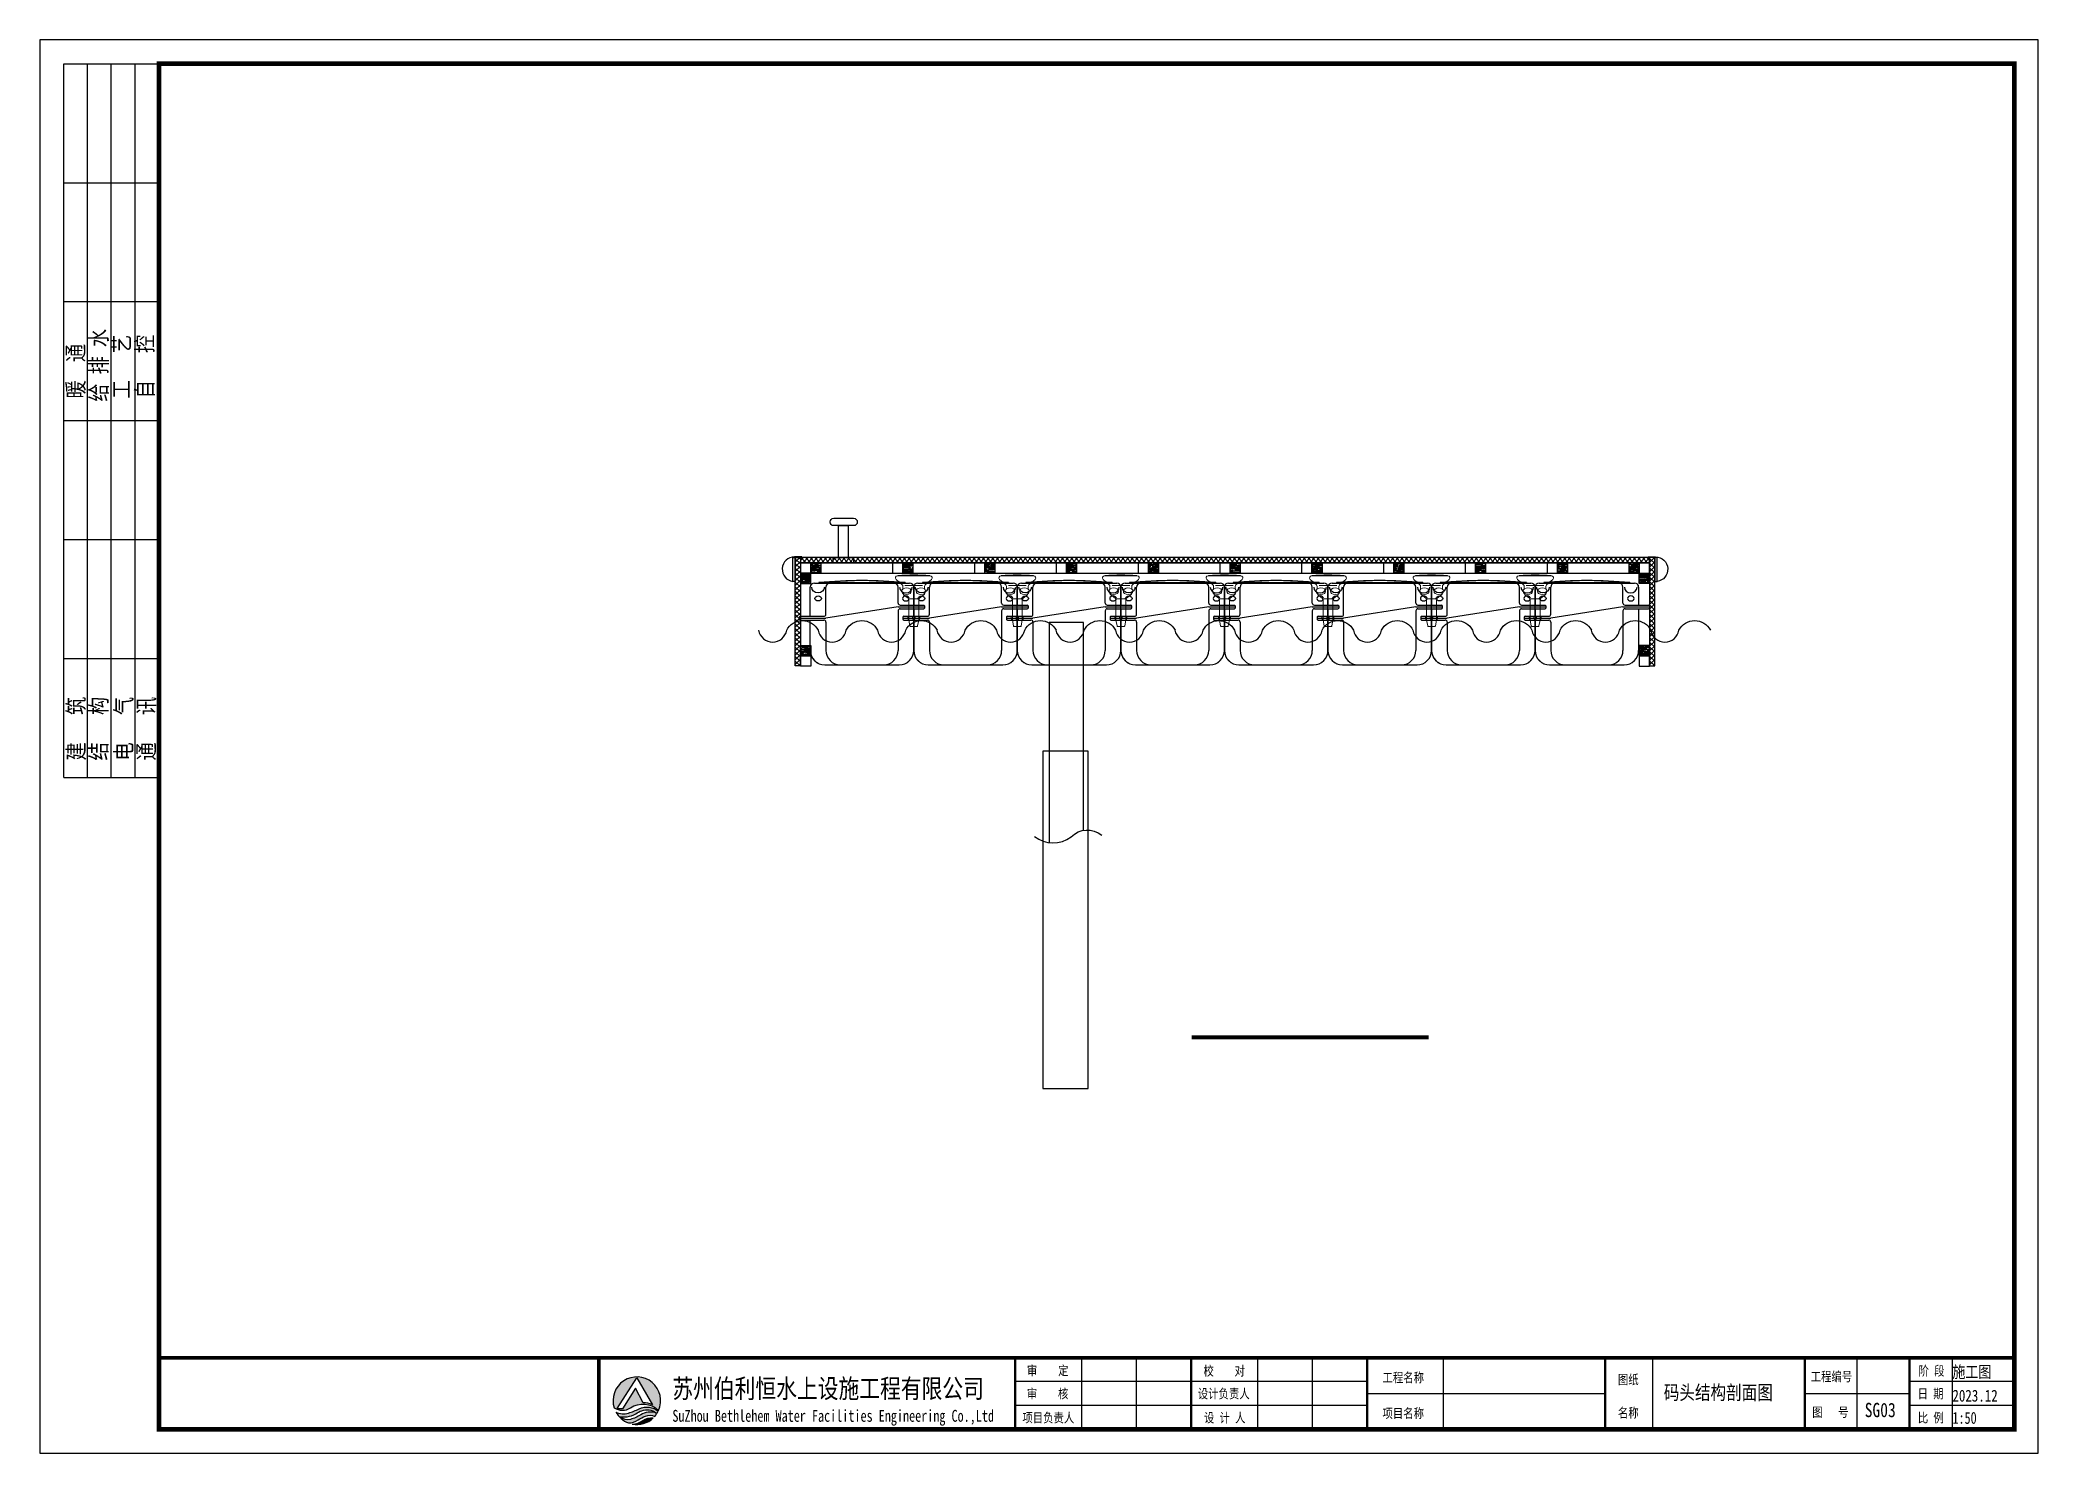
# Model space of a CAD drawing. Extents: x 140753 to 369320, y 91222 to 396627.
# Drawn here: x 244115 to 263410, y 223364 to 237008 of the extents above; entities that cross this region are included whole.
import ezdxf

# ---------------------------------------------------------------- set-up
doc = ezdxf.new("R2010")
doc.units = 0
doc.header["$LTSCALE"] = 1000
for name, color, linetype in [('DIM_SYMB', 3, 'Continuous'), ('W-FLOAT_BOWL浮筒', 253, 'Continuous'), ('W-Water-水流线', 140, 'Continuous'), ('栏杆', 6, 'Continuous'), ('短销钉', 253, 'Continuous')]:
    doc.layers.add(name, color=color, linetype=linetype)
doc.layers.add('伯利恒浮筒', color=5, linetype='Continuous', lineweight=5)
doc.styles.add('-宋体', font='', dxfattribs={"width": 0.8})
doc.styles.add('_TCH_DIM', font='SIMPLEX.shx', dxfattribs={"width": 0.7, "bigfont": 'GBCBIG.shx'})
doc.styles.get("Standard").update_dxf_attribs({"font": ''})
doc.styles.add('图框', font='')
doc.styles.add('黑体', font='simhei.ttf', dxfattribs={"width": 0.8})
doc.styles.get('-宋体').set_extended_font_data('SimSun')
doc.styles.get('Standard').set_extended_font_data('SimSun')
doc.styles.get('图框').set_extended_font_data('SimSun')

# ---------------------------------------------------------------- blocks, each defined once
blk = doc.blocks.new('$TITLEBLK$00000187')
h = blk.add_hatch(color=140)
h.dxf.hatch_style = 1
h.paths.add_polyline_path([(-294.3, 4.5, 0.294083), (-290.89, 4.48, -0.363756), (-284.97, 3.96, 1.450144)])
h.paths.add_polyline_path([(-289.53, 10.8), (-286.23, 5.12, 0.101723), (-288.23, 5.58), (-289.84, 8.66), (-292.52, 4.26, -0.081837), (-293.64, 4.38)], flags=16)
h = blk.add_hatch(color=174)
h.paths.add_polyline_path([(-285.05, 3.78, 0.296692), (-289.05, 4.29, -0.04264), (-291.3, 3.4, -0.209747), (-293.92, 3.62, 0.179915), (-291.3, 1.33, 0.169783), (-289.28, 1.97, -0.05744), (-287.69, 2.74, -0.214092), (-285.77, 2.71, 0.064571)])
h.paths.add_polyline_path([(-288.71, 3.03, -0.084014), (-290.89, 2.08, -0.271733), (-292.96, 2.61, 0.071966), (-291.58, 2.64, 0.098278), (-289.75, 3.23, -0.072406), (-288.51, 3.9, -0.088156), (-286.96, 4.07, -0.181988), (-285.56, 3.48, 0.206106)], flags=16)
blk.add_hatch(color=174).paths.add_polyline_path([(-286.08, 2.39, 0.189728), (-288.25, 1.81, -0.126537), (-290.52, 1.1, 0.245013)])
for p, q in [((-196, 0), (-196, 15)), ((-184.5, 0), (-184.5, 15)), ((-159, 0), (-159, 15)), ((-147.5, 0), (-147.5, 15)), ((-120, 0), (-120, 15)), ((-76, 0), (-76, 15)), ((-33, 0), (-33, 15)), ((-13, 0), (-13, 15)), ((0, 0), (0, 15)), ((-136, 10), (-210, 10)), ((0, 10), (-22, 10)), ((-136, 5), (-210, 5)), ((-136, 7.5), (-86, 7.5)), ((-44, 7.5), (-22, 7.5)), ((0, 5), (-22, 5))]:
    blk.add_line(p, q)
for points, const_width in [([(-297.54, 0), (-297.54, 15), (0, 15)], 0.8), ([(-210, 0), (-210, 15)], 0.5), ([(-173, 0), (-173, 15)], 0.5), ([(-136, 0), (-136, 15)], 0.5), ([(-86, 0), (-86, 15)], 0.5), ([(-44, 0), (-44, 15)], 0.5), ([(-22, 0), (-22, 15)], 0.5)]:
    blk.add_lwpolyline(points, dxfattribs=dict(const_width=const_width))
for points in [[(-294.3, 4.5, 0.294083), (-290.89, 4.48, -0.363756), (-284.97, 3.96, 1.450144)], [(-293.64, 4.38), (-289.53, 10.8), (-286.23, 5.12, 0.101723), (-288.23, 5.58), (-289.84, 8.66), (-292.52, 4.26, -0.081837)]]:
    blk.add_lwpolyline(points, format="xyb", close=True)
for points in [[(-293.92, 3.62, 0.209747), (-291.3, 3.4, 0.04264), (-289.05, 4.29, -0.296692), (-285.05, 3.78)], [(-292.96, 2.61, 0.071966), (-291.58, 2.64, 0.098278), (-289.75, 3.23, -0.072406), (-288.51, 3.9, -0.088156), (-286.96, 4.07, -0.181988), (-285.56, 3.48, 0.206106), (-288.71, 3.03, -0.084014), (-290.89, 2.08, -0.271733), (-292.96, 2.61)], [(-291.3, 1.33, 0.169783), (-289.28, 1.97, -0.05744), (-287.69, 2.74, -0.214092), (-285.77, 2.71, -0.214092)], [(-290.52, 1.1, 0.126537), (-288.25, 1.81, -0.189728), (-286.08, 2.39, -0.189728)]]:
    blk.add_lwpolyline(points, format="xyb")
for start, end in [(208.4706, 249.2676), (258.5751, 313.6432), (318.8384, 333.6165)]:
    blk.add_arc((-289.53, 6), 5, start, end)
at = {"style": '图框'}
for s, height, width, p in [('审    定', 2, 0.8, (-207.53, 11.34)), ('校    对', 2, 0.8, (-170.43, 11.27)), ('阶 段', 2, 0.8, (-20.12, 11.27)), ('苏州伯利恒水上设施工程有限公司', 4, 0.8, (-282.06, 6.56)), ('审    核', 2, 0.8, (-207.55, 6.48)), ('设计负责人', 2, 0.8, (-171.62, 6.48)), ('工程名称', 2, 0.8, (-132.8, 9.86)), ('图纸', 2, 0.8, (-83.31, 9.46)), ('工程编号', 2, 0.8, (-42.79, 10.08)), ('日 期', 2, 0.8, (-20.31, 6.48)), ('SuZhou Bethlehem Water Facilities Engineering Co.,Ltd ', 2.5, 0.75, (-282.06, 1.57)), ('项目名称', 2, 0.8, (-132.8, 2.36)), ('名称', 2, 0.8, (-83.31, 2.46)), ('图   号', 2, 0.8, (-42.46, 2.6)), ('项目负责人', 2, 0.8, (-208.49, 1.42)), ('设 计 人', 2, 0.8, (-170.33, 1.42)), ('比 例', 2, 0.8, (-20.27, 1.42))]:
    blk.add_text(s, height=height, dxfattribs=dict(at, width=width)).set_placement(p)
for tag, p in [('审定人', (-193.68, 10.95)), ('校对', (-155.51, 10.92)), ('审核人', (-193.68, 6.03)), ('设计负责人', (-158.64, 6.23)), ('项目负责人', (-195.69, 1.11)), ('设计人', (-156.48, 1.18))]:
    blk.add_attdef(tag, p, '', height=3)
for tag, p, height, style, width in [('工程名称', (-115.66, 9.53), 3, '-宋体', 0.8), ('阶段', (-12.96, 10.81), 2.5, '黑体', 0.8), ('图名', (-73.67, 6.22), 3, '-宋体', 0.8), ('日期', (-12.96, 5.8), 2.5, '黑体', 0.8), ('项目名称', (-115.65, 1.97), 3, '-宋体', 0.8), ('图号', (-31.44, 2.55), 3, '_TCH_DIM', 0.7), ('比例', (-12.96, 1.14), 2.5, '黑体', 0.8)]:
    blk.add_attdef(tag, p, '', height=height, dxfattribs=dict(style=style, width=width))
blk = doc.blocks.new('$TITLEBLK$00000095')
for p, q in [((-150, 20), (-150, 0)), ((-150, 20), (0, 20)), ((-125, 20), (-125, 0)), ((-100, 20), (-100, 0)), ((-75, 20), (-75, 0)), ((-75, 20), (-75, 0)), ((-50, 20), (-50, 0)), ((-25, 20), (-25, 0)), ((0, 20), (0, 0)), ((-150, 15), (-75, 15)), ((-75, 15), (0, 15)), ((-150, 10), (-75, 10)), ((-75, 10), (0, 10)), ((-150, 5), (-75, 5)), ((-75, 5), (0, 5))]:
    blk.add_line(p, q)
at = {"width": 0.8}
for s, p in [('建   筑', (-146.45, 15.65)), ('暖  通', (-70.35, 15.73)), ('结   构', (-146.45, 10.91)), ('给 排 水', (-71.03, 10.9)), ('电   气', (-146.45, 5.65)), ('工   艺', (-70.35, 6.13)), ('通   讯', (-146.45, 0.88)), ('自   控', (-70.35, 1.24))]:
    blk.add_text(s, height=3.509, dxfattribs=at).set_placement(p)
blk = doc.blocks.new('rgthtyjyuk')
blk.add_lwpolyline([(0, 0), (420, 0), (420, 297), (0, 297)], close=True)
at = {"const_width": 1}
blk.add_lwpolyline([(25, 5), (415, 5), (415, 292), (25, 292)], close=True, dxfattribs=at)
at = {"const_width": 0.8}
blk.add_lwpolyline([(415, 20), (25, 20)], dxfattribs=at)
at = {"rotation": 90}
blk.add_blockref('$TITLEBLK$00000095', (25, 292), dxfattribs=at)
blk = doc.blocks.new('blhft')
blk.add_lwpolyline([(-180, 0), (180, 0, 0.414214), (250, 70), (250, 270.5), (298.1, 270.5, 0.414214), (302.1, 274.5), (302.1, 284.5, 0.414214), (298.1, 288.5), (250, 288.5), (250, 375, 0.414214), (230, 395), (208.2, 395), (208.2, 397), (-0.2, 407), (-208.5, 397), (-208.5, 395), (-230, 395, 0.414214), (-250, 375), (-250, 234.5), (-298, 234.5, 0.414214), (-302, 230.5), (-302, 220.5, 0.414214), (-298, 216.5), (-250, 216.5), (-250, 70), (-249.3, 60.3), (-246.3, 47.4), (-241.5, 36.6), (-234.7, 26.3), (-226.9, 18.1), (-220.1, 12.6), (-212.3, 7.9), (-204.4, 4.4), (-196.9, 2.1), (-187.7, 0.4)], format="xyb", close=True)
at = {"layer": 'W-FLOAT_BOWL浮筒'}
for p, q in [((-230, 395), (230, 395)), ((-208.5, 397), (208.2, 397)), ((-208.5, 397), (-208.5, 395)), ((208.2, 397), (208.2, 395)), ((-250, 234.5), (-250, 375)), ((-174.3, 244.5), (-174.3, 375)), ((174.3, 298.5), (174.3, 375)), ((250, 375), (250, 288.5)), ((-302, 225.5), (-174.3, 225.5)), ((-298, 234.5), (-184.3, 234.5)), ((-298, 216.5), (-184.3, 216.5)), ((-250, 70), (-250, 216.5)), ((174.3, 279.5), (-174.3, 225.5)), ((-174.3, 206.5), (-174.3, 70)), ((174.3, 279.5), (302.1, 279.5)), ((174.3, 260.5), (174.3, 70)), ((184.3, 288.5), (298.1, 288.5)), ((184.3, 270.5), (298.1, 270.5)), ((250, 270.5), (250, 70)), ((-180, 0), (180, 0))]:
    blk.add_line(p, q, dxfattribs=at)
at = {"layer": 'W-FLOAT_BOWL浮筒', "ltscale": 0.5}
for p, q in [((-302, 230.5), (-302, 220.5)), ((302.1, 284.5), (302.1, 274.5))]:
    blk.add_line(p, q, dxfattribs=at)
at = {"layer": 'W-FLOAT_BOWL浮筒'}
for centre, radius, start, end in [((-230, 375), 20, 90, 180), ((-0.2, -1768.5), 2175.5, 84.50426, 95.49574), ((-154.3, 375), 20, 90, 180), ((154.3, 375), 20, 0, 90), ((230, 375), 20, 0, 90), ((184.3, 298.5), 10, 180, 270), ((-298, 220.5), 4, 180, 270), ((-184.3, 244.5), 10, 270, 0), ((-184.3, 206.5), 10, 0, 90), ((184.3, 260.5), 10, 90, 180), ((298.1, 274.5), 4, 270, 0), ((-180, 70), 70, 180, 270), ((-104.3, 70), 70, 180, 270), ((104.3, 70), 70, 270, 0), ((180, 70), 70, 270, 0)]:
    blk.add_arc(centre, radius, start, end, dxfattribs=at)
at = {"layer": 'W-FLOAT_BOWL浮筒', "ltscale": 0.5}
for centre, start, end in [((-298, 230.5), 90, 180), ((298.1, 284.5), 0, 90)]:
    blk.add_arc(centre, 4, start, end, dxfattribs=at)
at = {"layer": 'W-FLOAT_BOWL浮筒', "extrusion": (0, 0, -1)}
blk.add_ellipse((-212.1, 375), major_axis=(-30.4, 0), ratio=0.921809, start_param=3.141593, end_param=6.283185, dxfattribs=at)
at = {"layer": 'W-FLOAT_BOWL浮筒'}
blk.add_ellipse((-212.1, 320.5), major_axis=(-16, 0), ratio=0.75, dxfattribs=at)
blk.add_ellipse((211.9, 375.4), major_axis=(30.4, 0.1), ratio=0.921809, start_param=3.141593, end_param=6.283185, dxfattribs=at)
at = {"layer": 'W-FLOAT_BOWL浮筒', "extrusion": (0, 0, -1)}
blk.add_ellipse((212.1, 320.5), major_axis=(16, 0), ratio=0.75, dxfattribs=at)
blk = doc.blocks.new('dxd')
at = {"layer": '短销钉', "lineweight": 13}
for p, q in [((-85.7, 227.1), (-55.8, 200.2)), ((-79, 244.5), (79, 244.5)), ((-77.5, 244.5), (-77.5, 246.5)), ((-77.5, 246.5), (77.5, 246.5)), ((-42.5, 197.2), (42.5, 197.2)), ((85.7, 227.1), (55.8, 200.2)), ((77.5, 244.5), (77.5, 246.5)), ((-52.5, 180.1), (-52.5, 192.7)), ((-48.8, 152.9), (-27.7, 135.8)), ((-24, 30), (-24, 128)), ((-19.2, 132.8), (19.2, 132.8)), ((24, 30), (24, 128)), ((48.8, 152.9), (27.7, 135.8)), ((52.5, 180.1), (52.5, 192.7)), ((-29, 38.9), (-29, 45)), ((-26, 48), (-24, 48)), ((-24, 30), (24, 30)), ((-24, 30), (-18.4, 2)), ((-16, 0), (16, 0)), ((-6, 39), (-6, 44.3)), ((6, 39), (6, 44.3)), ((24, 30), (18.4, 2)), ((26, 48), (24, 48)), ((29, 38.9), (29, 45))]:
    blk.add_line(p, q, dxfattribs=at)
at = {"layer": '短销钉', "lineweight": 13, "ltscale": 0.1}
for p, q in [((-18.4, 2), (-18, 0)), ((-18, 0), (-16, 0)), ((16, 0), (18, 0)), ((18.4, 2), (18, 0))]:
    blk.add_line(p, q, dxfattribs=at)
at = {"layer": '短销钉', "lineweight": 13}
for centre, radius, start, end in [((-79, 234.5), 10, 90, 228.00092), ((0, -1254.1), 1502.6, 87.04345, 92.95655), ((-62.5, 192.7), 10, 0, 48.00092), ((62.5, 192.7), 10, 131.99908, 180), ((79, 234.5), 10, 311.99908, 90), ((-43.5, 170), 13.5, 126.56574, 231), ((-42.5, 160.6), 10, 184.14788, 231), ((-34.5, 185.6), 31.4, 236.13806, 303.55692), ((-34.5, 154.5), 31.4, 56.41658, 122.85309), ((-34, 128), 10, 0, 51), ((-25.5, 170), 13.5, 308.36964, 51.90106), ((25.5, 170), 13.5, 128.09894, 231.63036), ((34.5, 185.6), 31.4, 236.43853, 303.86649), ((34.5, 154.5), 31.3, 57.12872, 123.60194), ((34, 128), 10, 129, 180), ((42.5, 160.6), 10, 309, 355.85212), ((43.5, 170), 13.5, 309, 53.43426), ((-26, 45), 3, 90, 180), ((-16, 2.5), 2.5, 191.30993, 270), ((-3, 44.3), 3, 115.37693, 180), ((0, 38), 10, 64.62307, 115.37693), ((3, 44.3), 3, 0, 64.62307), ((16, 2.5), 2.5, 270, 348.69007), ((26, 45), 3, 0, 90)]:
    blk.add_arc(centre, radius, start, end, dxfattribs=at)
for centre, major_axis, start_param, end_param in [((-23, 38.9), (0, -9), 4.712389, 6.115737), ((0, 39), (0, 9), 1.570796, 4.712389)]:
    blk.add_ellipse(centre, major_axis=major_axis, ratio=0.666667, start_param=start_param, end_param=end_param, dxfattribs=at)
at = {"layer": '短销钉', "lineweight": 13, "extrusion": (0, 0, -1)}
blk.add_ellipse((23, 38.9), major_axis=(0, -9), ratio=0.666667, start_param=4.712389, end_param=6.115737, dxfattribs=at)
blk = doc.blocks.new('*U254')
at = {"layer": '短销钉'}
blk.add_blockref('dxd', (0, -124.25), dxfattribs=at)
blk = doc.blocks.new('*U256')
at = {"layer": '栏杆', "color": 0, "linetype": 'ByBlock', "lineweight": -2, "transparency": 16777216}
for p in [(0, 0), (500, 0), (1000, 0), (1500, 0), (2000, 0)]:
    blk.add_blockref('*U254', p, dxfattribs=at)
blk = doc.blocks.new('asafsdfsdfg')
at = {"layer": '栏杆', "true_color": 0xcd6928, "transparency": 33554687}
h = blk.add_hatch(dxfattribs=at)
h.set_pattern_fill('木材', color=32, scale=2, angle=313)
h.set_pattern_definition([(3, (0, 0), (17.15719216, 8.91014911), [120, -16, 40, -8]), (3, (10.182, -5.054), (-8.54589085, 10.2067306), [24, -2.64, 48, -6]), (3, (7.701, 1.712), (41.26246792, 7.529830086), [64, -11.2, 32, -8])])
h.paths.add_polyline_path([(371545, 305559.3), (371595, 305559.3), (371595, 305609.3), (371545, 305609.3)])
blk.add_lwpolyline([(371545, 305559.3), (371595, 305559.3), (371595, 305609.3), (371545, 305609.3)], close=True)
blk = doc.blocks.new('*U257')
at = {"layer": 'W-Water-水流线'}
blk.add_lwpolyline([(-143.8, 4.9, 0.836859), (-7.7, 4.9, -0.620574), (143.8, 5, -0.539347)], format="xyb", dxfattribs=at)
blk = doc.blocks.new('*U258')
at = {"layer": '栏杆', "color": 0, "linetype": 'ByBlock', "lineweight": -2, "transparency": 16777216}
for p in [(0, 0), (287.2, 0), (574.4, 0), (861.6, 0), (1148.9, 0), (1436.1, 0), (1723.3, 0), (2010.5, 0), (2297.7, 0), (2584.9, 0), (2872.1, 0), (3159.4, 0), (3446.6, 0), (3733.8, 0), (4021, 0), (4308.2, 0)]:
    blk.add_blockref('*U257', p, dxfattribs=at)
blk = doc.blocks.new('sdfsdfsdgffh')
at = {"true_color": 0xcd6928, "transparency": 33554687}
h = blk.add_hatch(dxfattribs=at)
h.set_pattern_fill('ANSI37', color=32, scale=10)
h.set_pattern_definition([(45, (0, 0), (-11.22532015, 11.22532015), []), (135, (0, 0), (-11.22532015, -11.22532015), [])])
h.paths.add_polyline_path([(361159.3, 257743.4), (361184.3, 257743.4), (361184.3, 257220.5), (361159.3, 257220.5)])
h = blk.add_hatch(dxfattribs=at)
h.set_pattern_fill('ANSI37', color=32, scale=10)
h.set_pattern_definition([(45, (-10268.456, -47890.938), (-11.22532015, 11.22532015), []), (135, (-10268.456, -47890.938), (-11.22532015, -11.22532015), [])])
h.paths.add_polyline_path([(361184.3, 257718.4), (365284.3, 257718.4), (365284.3, 257743.4), (361184.3, 257743.4)])
h = blk.add_hatch(dxfattribs=at)
h.set_pattern_fill('ANSI37', color=32, scale=10)
h.set_pattern_definition([(45, (265.25, 0), (-11.22532015, 11.22532015), []), (135, (265.25, 0), (-11.22532015, -11.22532015), [])])
h.paths.add_polyline_path([(365309.3, 257743.4), (365284.3, 257743.4), (365284.3, 257220.5), (365309.3, 257220.5)])
for p, q in [((362550.6, 257429.9), (362385.6, 257429.9)), ((362385.6, 257429.9), (362386, 256367.7)), ((362550.6, 256426.7), (362550.6, 257429.9))]:
    blk.add_line(p, q)
for points in [[(361345.1, 257933.3), (361441.3, 257933.3, -1), (361441.3, 257897.8), (361345.1, 257897.8, -1), (361345.1, 257933.3, 0.196088)], [(362314.9, 256397, 0.33307), (362491.5, 256394.9, -0.393376), (362638.9, 256403.7, -7.943118)]]:
    blk.add_lwpolyline(points, format="xyb")
for points in [[(361368.3, 257897.8), (361414.9, 257897.8), (361414.9, 257743.4), (361368.3, 257743.4)], [(361148.3, 257743.4), (361159.3, 257743.4), (361159.3, 257628.4), (361148.3, 257628.4)], [(361159.3, 257743.4), (361184.3, 257743.4), (361184.3, 257220.5), (361159.3, 257220.5)], [(361184.3, 257718.4), (365284.3, 257718.4), (365284.3, 257743.4), (361184.3, 257743.4)], [(361184.3, 257668.4), (361234.3, 257668.4), (361234.3, 257718.4), (361184.3, 257718.4)], [(361234.3, 257668.4), (365234.3, 257668.4), (365234.3, 257718.4), (361234.3, 257718.4)], [(361341.6, 257743.4), (361440.5, 257743.4), (361440.5, 257718.4), (361341.6, 257718.4)], [(361629.3, 257668.4), (361679.3, 257668.4), (361679.3, 257718.4), (361629.3, 257718.4)], [(362024.3, 257668.4), (362074.3, 257668.4), (362074.3, 257718.4), (362024.3, 257718.4)], [(362419.3, 257668.4), (362469.3, 257668.4), (362469.3, 257718.4), (362419.3, 257718.4)], [(362814.3, 257668.4), (362864.3, 257668.4), (362864.3, 257718.4), (362814.3, 257718.4)], [(363209.3, 257668.4), (363259.3, 257668.4), (363259.3, 257718.4), (363209.3, 257718.4)], [(363604.3, 257668.4), (363654.3, 257668.4), (363654.3, 257718.4), (363604.3, 257718.4)], [(363999.3, 257668.4), (364049.3, 257668.4), (364049.3, 257718.4), (363999.3, 257718.4)], [(364394.3, 257668.4), (364444.3, 257668.4), (364444.3, 257718.4), (364394.3, 257718.4)], [(364789.3, 257668.4), (364839.3, 257668.4), (364839.3, 257718.4), (364789.3, 257718.4)], [(365234.3, 257668.4), (365284.3, 257668.4), (365284.3, 257718.4), (365234.3, 257718.4)], [(365309.3, 257743.4), (365284.3, 257743.4), (365284.3, 257220.5), (365309.3, 257220.5)], [(365320.3, 257743.4), (365309.3, 257743.4), (365309.3, 257628.4), (365320.3, 257628.4)], [(361184.3, 257269.2), (361234.3, 257269.2), (361234.3, 257219.2), (361184.3, 257219.2)], [(365284.3, 257269.2), (365234.3, 257269.2), (365234.3, 257219.2), (365284.3, 257219.2)], [(362354.9, 255180), (362573.9, 255180), (362573.9, 256808.3), (362354.9, 256808.3)]]:
    blk.add_lwpolyline(points, close=True)
for points in [[(361191, 257746.5), (361155.8, 257746.5, 0.938238), (361148.3, 257628.4), (361148.3, 257743.4), (361191.1, 257743.4)], [(365277.7, 257746.5), (365312.8, 257746.5, -0.938238), (365320.3, 257628.4), (365320.3, 257743.4), (365277.5, 257743.4)]]:
    blk.add_lwpolyline(points, format="xyb", close=True)
at = {"layer": 'DIM_SYMB', "const_width": 20}
blk.add_lwpolyline([(363073.3, 255427.1), (364217.8, 255427.1)], dxfattribs=at)
for p in [(-10310.6, -47890.9), (-9865.6, -47890.9), (-9470.6, -47890.9), (-9075.6, -47890.9), (-8680.6, -47890.9), (-8285.6, -47890.9), (-7890.6, -47890.9), (-7495.6, -47890.9), (-7100.6, -47890.9), (-6705.6, -47890.9), (-6360.6, -47890.9), (-10360.6, -47940.9)]:
    blk.add_blockref('asafsdfsdfg', p)
at = {"xscale": -1}
blk.add_blockref('asafsdfsdfg', (736829.2, -47940.9), dxfattribs=at)
at = {"xscale": -1, "rotation": 180}
blk.add_blockref('asafsdfsdfg', (-10360.6, 562878.6), dxfattribs=at)
at = {"rotation": 180}
blk.add_blockref('asafsdfsdfg', (736829.2, 562878.6), dxfattribs=at)
at = {"layer": '伯利恒浮筒'}
for p in [(361481.5, 257225.6), (361981.5, 257225.6), (362481.5, 257225.6), (362981.5, 257225.6), (363481.5, 257225.6), (363981.5, 257225.6), (364481.5, 257225.6), (364981.5, 257225.6)]:
    blk.add_blockref('blhft', p, dxfattribs=at)
at = {"layer": '栏杆'}
for name, p in [('*U256', (362731.5, 257535.5)), ('*U258', (361125.8, 257387.8))]:
    blk.add_blockref(name, p, dxfattribs=at)
at = {"layer": '短销钉'}
for p in [(361731.5, 257411.3), (362231.5, 257411.3)]:
    blk.add_blockref('dxd', p, dxfattribs=at)

msp = doc.modelspace()

# ---------------------------------------------------------------- block references
for name, p, xscale, yscale, zscale in [('rgthtyjyuk', (244114.9, 223364.1), 45.93972883033705, 45.93972883033705, 45.93972883033705), ('sdfsdfsdgffh', (-470910.1, -283476.8), 2, 2, 2)]:
    msp.add_blockref(name, p, dxfattribs=dict(xscale=xscale, yscale=yscale, zscale=zscale))
ref = msp.add_blockref('$TITLEBLK$00000187', (263179.9, 223593.8), dxfattribs=dict(xscale=45.93972883033705, yscale=45.93972883033705, zscale=45.93972883033705))
ref.add_attrib('图名', '码头结构剖面图', (259795.7, 223879.8), dxfattribs={"color": 3, "height": 137.82, "style": '-宋体', "width": 0.8})
ref.add_attrib('图号', 'SG03', (261735.7, 223710.8), dxfattribs={"color": 3, "height": 137.82, "style": '黑体', "width": 0.8})
ref.add_attrib('日期', '2023.12', (262582.7, 223860.4), dxfattribs={"color": 3, "height": 114.85, "style": '黑体', "width": 0.8})
ref.add_attrib('阶段', '施工图', (262582.7, 224090.5), dxfattribs={"color": 3, "height": 114.85, "style": '黑体', "width": 0.8})
ref.add_attrib('比例', '1:50', (262582.7, 223646.4), dxfattribs={"color": 3, "height": 114.85, "style": '黑体', "width": 0.75})

doc.saveas('drawing.dxf')
